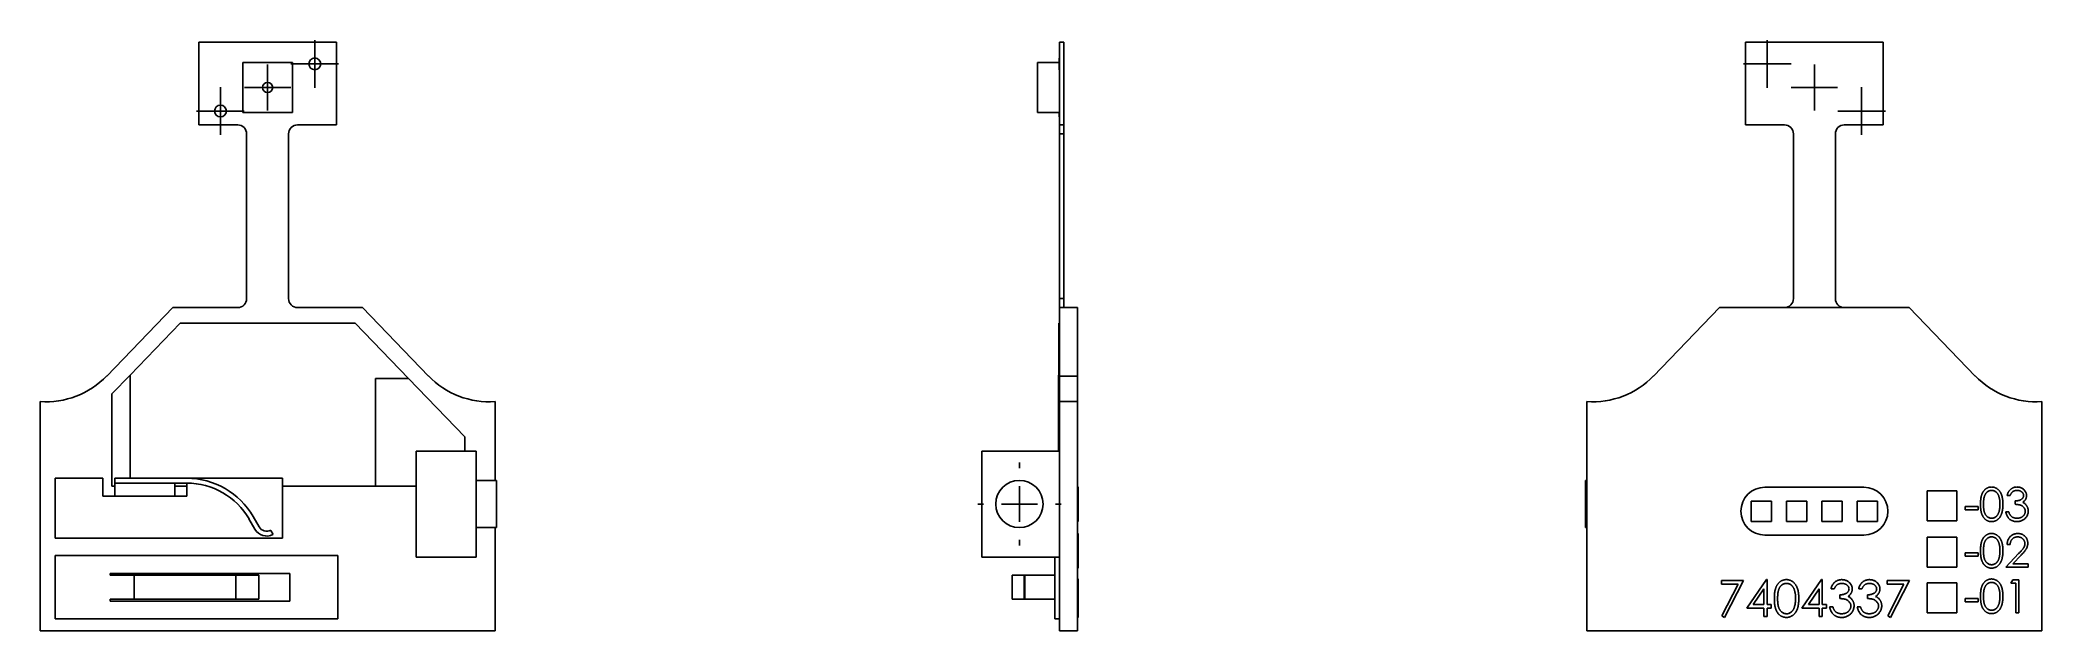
# Model space of a CAD drawing. Extents: x 3.95 to 7.29, y 4.36 to 5.35.
import ezdxf

# ---------------------------------------------------------------- set-up
doc = ezdxf.new("R2010")
doc.units = 0
doc.header["$MEASUREMENT"] = 0
doc.layers.get('0').update_dxf_attribs({"linetype": 'CONTINUOUS'})

# ---------------------------------------------------------------- blocks, each defined once
blk = doc.blocks.new('SW_CENTERMARKSYMBOL_0')
at = {"color": 0, "linetype": 'CONTINUOUS'}
for p, q in [((0, 0.03), (0, 0.0385)), ((-0.03, 0), (-0.0385, 0)), ((0, 0), (-0.03, 0)), ((0, 0), (0, 0.03)), ((0, 0), (0, -0.03)), ((0, 0), (0.03, 0)), ((0.03, 0), (0.0385, 0)), ((0, -0.03), (0, -0.0385))]:
    blk.add_line(p, q, dxfattribs=at)
blk = doc.blocks.new('SW_CENTERMARKSYMBOL_1')
at = {"color": 0, "linetype": 'CONTINUOUS'}
for p, q in [((0, 0.03), (0, 0.0398)), ((-0.03, 0), (-0.0398, 0)), ((0, 0), (-0.03, 0)), ((0, 0), (0, 0.03)), ((0, 0), (0, -0.03)), ((0, 0), (0.03, 0)), ((0.03, 0), (0.0398, 0)), ((0, -0.03), (0, -0.0398))]:
    blk.add_line(p, q, dxfattribs=at)
blk = doc.blocks.new('SW_CENTERMARKSYMBOL_2')
at = {"color": 0, "linetype": 'CONTINUOUS'}
for p, q in [((0, 0.03), (0, 0.0398)), ((-0.03, 0), (-0.0398, 0)), ((0, 0), (-0.03, 0)), ((0, 0), (0, 0.03)), ((0, 0), (0, -0.03)), ((0, 0), (0.03, 0)), ((0.03, 0), (0.0398, 0)), ((0, -0.03), (0, -0.0398))]:
    blk.add_line(p, q, dxfattribs=at)
blk = doc.blocks.new('SW_CENTERMARKSYMBOL_3')
at = {"color": 0, "linetype": 'CONTINUOUS'}
for p, q in [((0, 0.06), (0, 0.0695)), ((-0.06, 0), (-0.0695, 0)), ((0, 0), (-0.03, 0)), ((0, 0), (0, 0.03)), ((0, 0), (0, -0.03)), ((0, 0), (0.03, 0)), ((0.06, 0), (0.0695, 0)), ((0, -0.06), (0, -0.0695))]:
    blk.add_line(p, q, dxfattribs=at)
blk = doc.blocks.new('SW_CENTERMARKSYMBOL_4')
at = {"color": 0, "linetype": 'CONTINUOUS'}
for p, q in [((0, 0.03), (0, 0.0385)), ((-0.03, 0), (-0.0385, 0)), ((0, 0), (-0.03, 0)), ((0, 0), (0, 0.03)), ((0, 0), (0, -0.03)), ((0, 0), (0.03, 0)), ((0.03, 0), (0.0385, 0)), ((0, -0.03), (0, -0.0385))]:
    blk.add_line(p, q, dxfattribs=at)
blk = doc.blocks.new('SW_CENTERMARKSYMBOL_5')
at = {"color": 0, "linetype": 'CONTINUOUS'}
for p, q in [((0, 0.03), (0, 0.0398)), ((-0.03, 0), (-0.0398, 0)), ((0, 0), (-0.03, 0)), ((0, 0), (0, 0.03)), ((0, 0), (0, -0.03)), ((0, 0), (0.03, 0)), ((0.03, 0), (0.0398, 0)), ((0, -0.03), (0, -0.0398))]:
    blk.add_line(p, q, dxfattribs=at)
blk = doc.blocks.new('SW_CENTERMARKSYMBOL_6')
at = {"color": 0, "linetype": 'CONTINUOUS'}
for p, q in [((0, 0.03), (0, 0.0398)), ((-0.03, 0), (-0.0398, 0)), ((0, 0), (-0.03, 0)), ((0, 0), (0, 0.03)), ((0, 0), (0, -0.03)), ((0, 0), (0.03, 0)), ((0.03, 0), (0.0398, 0)), ((0, -0.03), (0, -0.0398))]:
    blk.add_line(p, q, dxfattribs=at)

msp = doc.modelspace()

# ---------------------------------------------------------------- linework, layer by layer
at = {"color": 7, "linetype": 'CONTINUOUS'}
for p, q in [((4.4435, 5.3443), (4.2135, 5.3443)), ((4.2135, 5.3443), (4.2135, 5.2063)), ((4.4435, 5.2063), (4.4435, 5.3443)), ((5.6508, 5.318), (5.6504, 5.318)), ((5.6504, 5.2983), (5.6504, 5.318)), ((5.6578, 5.3443), (5.6508, 5.3443)), ((5.6508, 5.2063), (5.6508, 5.3443)), ((5.6578, 5.2063), (5.6578, 5.3443)), ((6.7962, 5.2063), (6.7962, 5.3443)), ((6.7962, 5.3443), (7.0262, 5.3443)), ((7.0262, 5.3443), (7.0262, 5.2063)), ((4.37, 5.3103), (4.287, 5.3103)), ((4.287, 5.3103), (4.287, 5.2273)), ((4.37, 5.2273), (4.37, 5.3103)), ((5.6138, 5.2273), (5.6138, 5.3103)), ((5.6138, 5.3103), (5.6504, 5.3103)), ((5.6504, 5.2983), (5.6508, 5.2983)), ((4.287, 5.2273), (4.37, 5.2273)), ((5.6138, 5.2273), (5.6508, 5.2273)), ((5.6504, 5.2196), (5.6504, 5.2273)), ((5.6504, 5.2196), (5.6508, 5.2196)), ((4.2135, 5.2063), (4.2785, 5.2063)), ((4.2935, 5.1913), (4.2935, 4.9163)), ((4.3635, 4.9163), (4.3635, 5.1913)), ((4.3785, 5.2063), (4.4435, 5.2063)), ((5.6578, 5.2063), (5.6508, 5.2063)), ((5.6508, 5.1913), (5.6508, 5.2063)), ((5.6578, 5.1913), (5.6508, 5.1913)), ((5.6508, 4.9163), (5.6508, 5.1913)), ((5.6578, 5.2063), (5.6578, 5.1913)), ((5.6578, 4.9163), (5.6578, 5.1913)), ((6.8612, 5.2063), (6.7962, 5.2063)), ((6.8762, 4.9163), (6.8762, 5.1913)), ((6.9462, 5.1913), (6.9462, 4.9163)), ((7.0262, 5.2063), (6.9612, 5.2063)), ((5.6508, 4.9163), (5.6578, 4.9163)), ((5.6508, 4.9013), (5.6508, 4.9163)), ((5.6578, 4.9163), (5.6578, 4.9013)), ((4.1703, 4.9013), (4.0599, 4.787)), ((4.2785, 4.9013), (4.1703, 4.9013)), ((4.4867, 4.9013), (4.3785, 4.9013)), ((4.5971, 4.787), (4.4867, 4.9013)), ((5.6808, 4.9013), (5.6508, 4.9013)), ((5.6508, 4.787), (5.6508, 4.9013)), ((5.6808, 4.787), (5.6808, 4.9013)), ((6.6426, 4.787), (6.753, 4.9013)), ((6.753, 4.9013), (7.0694, 4.9013)), ((7.0694, 4.9013), (7.1798, 4.787)), ((4.1825, 4.8753), (4.0988, 4.7887)), ((4.4745, 4.8753), (4.1825, 4.8753)), ((4.5635, 4.7831), (4.4745, 4.8753)), ((5.6498, 4.7831), (5.6498, 4.8753)), ((5.6498, 4.8753), (5.6508, 4.8753)), ((4.0988, 4.7887), (4.0685, 4.7573)), ((4.0988, 4.6163), (4.0988, 4.7887)), ((4.5085, 4.7831), (4.5085, 4.6033)), ((4.5635, 4.7831), (4.5085, 4.7831)), ((4.658, 4.6853), (4.5635, 4.7831)), ((5.6493, 4.7831), (5.6493, 4.7887)), ((5.6493, 4.7887), (5.6498, 4.7887)), ((5.6493, 4.7831), (5.6498, 4.7831)), ((5.6493, 4.6853), (5.6493, 4.7831)), ((5.6808, 4.787), (5.6508, 4.787)), ((5.6508, 4.7443), (5.6508, 4.787)), ((5.6808, 4.7443), (5.6808, 4.787)), ((4.0685, 4.7573), (4.0685, 4.6033)), ((3.9485, 4.7443), (3.9485, 4.3613)), ((4.7085, 4.6128), (4.7085, 4.7443)), ((5.6808, 4.7443), (5.6508, 4.7443)), ((5.6508, 4.3613), (5.6508, 4.7443)), ((5.6808, 4.3613), (5.6808, 4.7443)), ((6.5312, 4.3613), (6.5312, 4.7443)), ((7.2912, 4.7443), (7.2912, 4.3613)), ((4.658, 4.6618), (4.658, 4.6853)), ((5.6493, 4.6853), (5.6508, 4.6853)), ((5.6493, 4.6618), (5.6493, 4.6853)), ((4.6765, 4.6618), (4.5765, 4.6618)), ((4.5765, 4.6618), (4.5765, 4.4848)), ((4.6765, 4.4848), (4.6765, 4.6618)), ((5.5208, 4.4848), (5.5208, 4.6618)), ((5.5208, 4.6618), (5.6508, 4.6618)), ((4.0535, 4.6163), (3.9735, 4.6163)), ((3.9735, 4.6163), (3.9735, 4.5163)), ((4.0535, 4.5863), (4.0535, 4.6163)), ((4.0535, 4.6163), (4.0535, 4.6163)), ((4.0535, 4.5863), (4.0535, 4.6163)), ((4.1935, 4.6163), (4.0735, 4.6163)), ((4.0735, 4.6163), (4.0735, 4.6083)), ((4.3534, 4.6163), (4.1935, 4.6163)), ((4.3534, 4.5163), (4.3534, 4.6163)), ((4.3535, 4.6163), (4.3534, 4.6163)), ((4.3535, 4.5163), (4.3535, 4.6163)), ((4.0735, 4.5863), (4.0535, 4.5863)), ((4.0685, 4.6033), (4.0735, 4.6033)), ((4.1935, 4.6083), (4.0735, 4.6083)), ((4.0735, 4.6083), (4.0735, 4.5863)), ((4.1735, 4.5863), (4.0735, 4.5863)), ((4.1735, 4.6083), (4.1735, 4.5863)), ((4.1735, 4.6033), (4.1935, 4.6033)), ((4.1935, 4.5863), (4.1735, 4.5863)), ((4.1935, 4.6083), (4.1935, 4.5863)), ((4.3535, 4.6033), (4.5085, 4.6033)), ((4.5085, 4.6033), (4.5765, 4.6033)), ((4.7105, 4.6128), (4.6765, 4.6128)), ((4.7105, 4.6128), (4.7105, 4.5338)), ((5.6818, 4.6017), (5.6808, 4.6017)), ((5.6818, 4.5953), (5.6808, 4.5953)), ((5.6818, 4.5953), (5.6818, 4.5453)), ((6.5312, 4.6128), (6.5292, 4.6128)), ((6.5292, 4.5338), (6.5292, 4.6128)), ((6.9939, 4.6013), (6.8285, 4.6013)), ((7.1493, 4.5953), (7.0993, 4.5953)), ((7.0993, 4.5953), (7.0993, 4.5453)), ((7.1493, 4.5453), (7.1493, 4.5953)), ((7.238, 4.5876), (7.233, 4.5876)), ((4.2974, 4.5483), (4.3073, 4.5313)), ((4.3142, 4.5353), (4.3043, 4.5523)), ((6.8057, 4.5783), (6.8057, 4.5443)), ((6.8397, 4.5783), (6.8057, 4.5783)), ((6.8397, 4.5443), (6.8397, 4.5783)), ((6.8647, 4.5783), (6.8647, 4.5443)), ((6.8987, 4.5783), (6.8647, 4.5783)), ((6.8987, 4.5443), (6.8987, 4.5783)), ((6.9237, 4.5783), (6.9237, 4.5443)), ((6.9577, 4.5783), (6.9237, 4.5783)), ((6.9577, 4.5443), (6.9577, 4.5783)), ((6.9827, 4.5783), (6.9827, 4.5443)), ((7.0167, 4.5783), (6.9827, 4.5783)), ((7.0167, 4.5443), (7.0167, 4.5783)), ((7.1632, 4.5693), (7.1844, 4.5693)), ((7.1632, 4.5636), (7.1632, 4.5693)), ((7.1844, 4.5636), (7.1632, 4.5636)), ((7.1844, 4.5693), (7.1844, 4.5636)), ((7.2309, 4.5601), (7.2359, 4.5601)), ((7.2464, 4.5728), (7.2464, 4.5784)), ((3.9735, 4.5163), (4.3534, 4.5163)), ((3.9735, 4.5163), (4.3535, 4.5163)), ((3.9735, 4.5163), (3.9735, 4.5163)), ((4.3375, 4.5222), (4.3339, 4.5293)), ((4.6765, 4.5338), (4.7105, 4.5338)), ((4.7085, 4.3613), (4.7085, 4.5338)), ((5.6818, 4.5453), (5.6808, 4.5453)), ((5.6818, 4.5439), (5.6808, 4.5439)), ((5.6818, 4.5241), (5.6808, 4.5241)), ((5.6818, 4.5177), (5.6808, 4.5177)), ((5.6818, 4.5177), (5.6818, 4.4677)), ((6.5292, 4.5338), (6.5312, 4.5338)), ((6.8057, 4.5443), (6.8397, 4.5443)), ((6.8285, 4.5213), (6.9939, 4.5213)), ((6.8647, 4.5443), (6.8987, 4.5443)), ((6.9237, 4.5443), (6.9577, 4.5443)), ((6.9827, 4.5443), (7.0167, 4.5443)), ((7.0993, 4.5453), (7.1493, 4.5453)), ((7.1493, 4.5177), (7.0993, 4.5177)), ((7.0993, 4.5177), (7.0993, 4.4677)), ((7.1493, 4.4677), (7.1493, 4.5177)), ((4.4455, 4.4873), (3.9735, 4.4873)), ((3.9735, 4.4873), (3.9735, 4.3813)), ((4.4455, 4.3813), (4.4455, 4.4873)), ((4.5765, 4.4848), (4.6765, 4.4848)), ((5.5208, 4.4848), (5.6508, 4.4848)), ((5.6428, 4.3813), (5.6428, 4.4848)), ((7.1632, 4.4916), (7.1844, 4.4916)), ((7.1632, 4.486), (7.1632, 4.4916)), ((7.1844, 4.486), (7.1632, 4.486)), ((7.1844, 4.4916), (7.1844, 4.486)), ((7.2309, 4.4677), (7.2522, 4.4904)), ((7.238, 4.5057), (7.233, 4.5057)), ((7.2565, 4.488), (7.2427, 4.4733)), ((4.3655, 4.4573), (4.0655, 4.4573)), ((4.0655, 4.4573), (4.0655, 4.4543)), ((4.1055, 4.4543), (4.0655, 4.4543)), ((4.1055, 4.4143), (4.1055, 4.4543)), ((4.2757, 4.4543), (4.1055, 4.4543)), ((4.2757, 4.4143), (4.2757, 4.4543)), ((4.3139, 4.4543), (4.2757, 4.4543)), ((4.3139, 4.4143), (4.3139, 4.4543)), ((4.3655, 4.4113), (4.3655, 4.4573)), ((5.5718, 4.4543), (5.5718, 4.4143)), ((5.592, 4.4543), (5.5718, 4.4543)), ((5.592, 4.4143), (5.592, 4.4543)), ((5.593, 4.4543), (5.592, 4.4543)), ((5.593, 4.4143), (5.593, 4.4543)), ((5.6428, 4.4543), (5.593, 4.4543)), ((5.6818, 4.4677), (5.6808, 4.4677)), ((5.6818, 4.4663), (5.6808, 4.4663)), ((5.6818, 4.4481), (5.6808, 4.4481)), ((5.6818, 4.447), (5.6808, 4.447)), ((5.6818, 4.4454), (5.6818, 4.447)), ((6.7982, 4.3993), (6.831, 4.447)), ((6.831, 4.447), (6.8321, 4.447)), ((6.8321, 4.447), (6.8321, 4.4054)), ((6.8905, 4.3993), (6.9233, 4.447)), ((6.9233, 4.447), (6.9244, 4.447)), ((6.9244, 4.447), (6.9244, 4.4054)), ((7.0993, 4.4677), (7.1493, 4.4677)), ((7.2683, 4.4677), (7.2309, 4.4677)), ((7.2394, 4.4411), (7.2426, 4.4467)), ((7.2426, 4.4467), (7.2528, 4.4467)), ((7.2427, 4.4733), (7.2683, 4.4733)), ((7.2528, 4.4467), (7.2528, 4.3917)), ((7.2683, 4.4733), (7.2683, 4.4677)), ((4.0655, 4.4143), (4.0655, 4.4113)), ((4.1055, 4.4143), (4.0655, 4.4143)), ((4.2757, 4.4143), (4.1055, 4.4143)), ((4.3139, 4.4143), (4.2757, 4.4143)), ((5.592, 4.4143), (5.5718, 4.4143)), ((5.593, 4.4143), (5.592, 4.4143)), ((5.6428, 4.4143), (5.593, 4.4143)), ((5.6818, 4.4454), (5.6808, 4.4454)), ((5.6818, 4.4393), (5.6808, 4.4393)), ((5.6818, 4.4393), (5.6818, 4.4454)), ((5.6818, 4.3865), (5.6818, 4.4393)), ((6.7559, 4.4393), (6.7559, 4.4454)), ((6.7559, 4.4454), (6.7928, 4.4454)), ((6.7837, 4.4393), (6.7559, 4.4393)), ((6.7567, 4.3865), (6.7837, 4.4393)), ((6.7928, 4.4454), (6.7613, 4.3839)), ((6.8267, 4.4315), (6.8088, 4.4054)), ((6.8267, 4.4054), (6.8267, 4.4315)), ((6.919, 4.4315), (6.9011, 4.4054)), ((6.919, 4.4054), (6.919, 4.4315)), ((6.9444, 4.4316), (6.939, 4.4316)), ((6.9536, 4.4154), (6.9536, 4.4216)), ((6.9905, 4.4316), (6.9852, 4.4316)), ((6.9998, 4.4154), (6.9998, 4.4216)), ((7.0328, 4.4454), (7.0698, 4.4454)), ((7.0328, 4.4393), (7.0328, 4.4454)), ((7.0607, 4.4393), (7.0328, 4.4393)), ((7.0336, 4.3865), (7.0607, 4.4393)), ((7.0698, 4.4454), (7.0382, 4.3839)), ((7.1493, 4.4417), (7.0993, 4.4417)), ((7.0993, 4.4417), (7.0993, 4.3917)), ((7.1493, 4.3917), (7.1493, 4.4417)), ((7.1632, 4.4157), (7.1844, 4.4157)), ((7.1632, 4.41), (7.1632, 4.4157)), ((7.1844, 4.4157), (7.1844, 4.41)), ((7.2478, 4.4411), (7.2394, 4.4411)), ((7.2478, 4.3917), (7.2478, 4.4411)), ((3.9735, 4.3813), (4.4455, 4.3813)), ((4.0655, 4.4113), (4.3655, 4.4113)), ((5.6428, 4.3813), (5.6508, 4.3813)), ((5.6818, 4.3865), (5.6808, 4.3865)), ((5.6818, 4.3839), (5.6808, 4.3839)), ((5.6818, 4.3839), (5.6818, 4.3865)), ((6.7613, 4.3839), (6.7567, 4.3865)), ((6.8267, 4.3993), (6.7982, 4.3993)), ((6.8088, 4.4054), (6.8267, 4.4054)), ((6.8267, 4.3854), (6.8267, 4.3993)), ((6.8321, 4.3854), (6.8267, 4.3854)), ((6.8321, 4.4054), (6.839, 4.4054)), ((6.8321, 4.3993), (6.8321, 4.3854)), ((6.839, 4.3993), (6.8321, 4.3993)), ((6.839, 4.4054), (6.839, 4.3993)), ((6.919, 4.3993), (6.8905, 4.3993)), ((6.9011, 4.4054), (6.919, 4.4054)), ((6.919, 4.3854), (6.919, 4.3993)), ((6.9244, 4.3854), (6.919, 4.3854)), ((6.9244, 4.4054), (6.9313, 4.4054)), ((6.9313, 4.3993), (6.9244, 4.3993)), ((6.9244, 4.3993), (6.9244, 4.3854)), ((6.9313, 4.4054), (6.9313, 4.3993)), ((6.9367, 4.4016), (6.9421, 4.4016)), ((6.9828, 4.4016), (6.9882, 4.4016)), ((7.0382, 4.3839), (7.0336, 4.3865)), ((7.0993, 4.3917), (7.1493, 4.3917)), ((7.1844, 4.41), (7.1632, 4.41)), ((7.2528, 4.3917), (7.2478, 4.3917)), ((3.9485, 4.3613), (4.7085, 4.3613)), ((5.6808, 4.3613), (5.6508, 4.3613)), ((7.2912, 4.3613), (6.5312, 4.3613))]:
    msp.add_line(p, q, dxfattribs=at)
for centre, radius in [((4.4073, 5.3082), 0.00984), ((4.3285, 5.2688), 0.00845), ((4.2498, 5.2294), 0.00984), ((5.5838, 4.5733), 0.0395)]:
    msp.add_circle(centre, radius, dxfattribs=at)
for centre, radius, start, end in [((4.2785, 5.1913), 0.015, 0, 90), ((4.3785, 5.1913), 0.015, 90, 180), ((6.8612, 5.1913), 0.015, 0, 90), ((6.9612, 5.1913), 0.015, 90, 180), ((4.2785, 4.9163), 0.015, 270, 0), ((4.3785, 4.9163), 0.015, 180, 270), ((6.8612, 4.9163), 0.015, 270, 0), ((6.9612, 4.9163), 0.015, 180, 270), ((3.9585, 4.885), 0.141, 265.9331, 316), ((4.6985, 4.885), 0.141, 224, 274.0669), ((6.5412, 4.885), 0.141, 265.9331, 316), ((7.2812, 4.885), 0.141, 224, 274.0669), ((4.1935, 4.4883), 0.128, 30, 90), ((4.1935, 4.4883), 0.12, 30, 90), ((6.8285, 4.5613), 0.04, 90, 270), ((6.9939, 4.5613), 0.04, 270, 90), ((4.3272, 4.5428), 0.023, 210, 296.554), ((4.3272, 4.5428), 0.015, 210, 296.554)]:
    msp.add_arc(centre, radius, start, end, dxfattribs=at)
for points, knots in [([(5.6818, 4.5954), (5.6818, 4.5959), (5.6818, 4.5973), (5.6818, 4.599), (5.6818, 4.6006), (5.6818, 4.6016), (5.6818, 4.6017), (5.6818, 4.6017)], [0, 0, 0, 0, 0.12893, 0.346694, 0.56444, 0.782217, 1, 1, 1, 1]), ([(7.1886, 4.5728), (7.1886, 4.5737), (7.1886, 4.5754), (7.1887, 4.5779), (7.1889, 4.5802), (7.1892, 4.5824), (7.1895, 4.5844), (7.1899, 4.5863), (7.1904, 4.588), (7.1909, 4.5896), (7.1915, 4.5911), (7.1922, 4.5924), (7.1929, 4.5937), (7.1937, 4.5949), (7.1946, 4.596), (7.1955, 4.5969), (7.1965, 4.5979), (7.1975, 4.5987), (7.1986, 4.5994), (7.1997, 4.6), (7.2008, 4.6005), (7.202, 4.601), (7.2032, 4.6013), (7.2044, 4.6015), (7.2057, 4.6017), (7.2066, 4.6017), (7.207, 4.6017)], [0, 0, 0, 0, 0.068594, 0.133245, 0.19431, 0.251276, 0.30451, 0.354231, 0.400476, 0.443406, 0.48401, 0.523247, 0.561036, 0.597894, 0.633512, 0.6685, 0.702875, 0.737065, 0.770672, 0.803567, 0.836183, 0.868462, 0.900848, 0.933467, 0.966258, 1, 1, 1, 1]), ([(7.2072, 4.5961), (7.2066, 4.596), (7.2053, 4.596), (7.2035, 4.5955), (7.2018, 4.5948), (7.2004, 4.5939), (7.1994, 4.5931), (7.1987, 4.5923), (7.198, 4.5916), (7.1973, 4.5907), (7.1967, 4.5898), (7.1962, 4.5888), (7.1957, 4.5877), (7.1952, 4.5866), (7.1948, 4.5854), (7.1945, 4.584), (7.1942, 4.5825), (7.194, 4.5808), (7.1938, 4.579), (7.1936, 4.5771), (7.1935, 4.575), (7.1935, 4.5735), (7.1935, 4.5728)], [0, 0, 0, 0, 0.060389, 0.120888, 0.182614, 0.247365, 0.281082, 0.314872, 0.349216, 0.384592, 0.421009, 0.45806, 0.496725, 0.537154, 0.580057, 0.627112, 0.678324, 0.733973, 0.793739, 0.857708, 0.926695, 1, 1, 1, 1]), ([(7.207, 4.6017), (7.2074, 4.6017), (7.2083, 4.6017), (7.2096, 4.6015), (7.2108, 4.6013), (7.2121, 4.601), (7.2133, 4.6005), (7.2144, 4.6), (7.2156, 4.5994), (7.2166, 4.5986), (7.2177, 4.5978), (7.2187, 4.5969), (7.2196, 4.5959), (7.2205, 4.5948), (7.2214, 4.5936), (7.2221, 4.5923), (7.2228, 4.5909), (7.2235, 4.5894), (7.2241, 4.5877), (7.2246, 4.586), (7.225, 4.5841), (7.2254, 4.5821), (7.2256, 4.58), (7.2258, 4.5777), (7.2259, 4.5753), (7.226, 4.5736), (7.226, 4.5728)], [0, 0, 0, 0, 0.033788, 0.067226, 0.099841, 0.132545, 0.16513, 0.198011, 0.23128, 0.265044, 0.299216, 0.334359, 0.369695, 0.406258, 0.443804, 0.482982, 0.523085, 0.565267, 0.609343, 0.656393, 0.705887, 0.758326, 0.813833, 0.872795, 0.934723, 1, 1, 1, 1]), ([(7.221, 4.5728), (7.221, 4.5735), (7.221, 4.5748), (7.2209, 4.5767), (7.2208, 4.5785), (7.2206, 4.5802), (7.2203, 4.5818), (7.22, 4.5833), (7.2196, 4.5847), (7.2192, 4.5861), (7.2187, 4.5873), (7.2182, 4.5885), (7.2176, 4.5896), (7.217, 4.5906), (7.2164, 4.5915), (7.2156, 4.5923), (7.2149, 4.5931), (7.2138, 4.5939), (7.2125, 4.5948), (7.2107, 4.5955), (7.209, 4.596), (7.2078, 4.596), (7.2072, 4.5961)], [0, 0, 0, 0, 0.065676, 0.128493, 0.188147, 0.245074, 0.299412, 0.350857, 0.399879, 0.446605, 0.491185, 0.533304, 0.573777, 0.612448, 0.649516, 0.685448, 0.720274, 0.754004, 0.819087, 0.880502, 0.940316, 1, 1, 1, 1]), ([(7.233, 4.5876), (7.2332, 4.5882), (7.2334, 4.5893), (7.234, 4.5908), (7.2346, 4.5923), (7.2353, 4.5936), (7.2361, 4.5949), (7.2369, 4.596), (7.2379, 4.5971), (7.239, 4.5981), (7.2401, 4.5989), (7.2413, 4.5997), (7.2425, 4.6003), (7.2438, 4.6008), (7.2451, 4.6012), (7.2465, 4.6015), (7.2479, 4.6017), (7.2489, 4.6017), (7.2494, 4.6017)], [0, 0, 0, 0, 0.072625, 0.141977, 0.208985, 0.273957, 0.336889, 0.398745, 0.460116, 0.520825, 0.580994, 0.640152, 0.698622, 0.757271, 0.816427, 0.876254, 0.937165, 1, 1, 1, 1]), ([(7.2495, 4.5961), (7.2488, 4.5961), (7.2476, 4.596), (7.2459, 4.5956), (7.2442, 4.595), (7.243, 4.5943), (7.242, 4.5936), (7.2414, 4.593), (7.2407, 4.5923), (7.2401, 4.5915), (7.2395, 4.5907), (7.239, 4.5897), (7.2385, 4.5887), (7.2381, 4.588), (7.238, 4.5876)], [0, 0, 0, 0, 0.122728, 0.239717, 0.351862, 0.463202, 0.520261, 0.579432, 0.640596, 0.705298, 0.773236, 0.844649, 0.920046, 1, 1, 1, 1]), ([(7.2464, 4.5784), (7.2471, 4.5785), (7.2484, 4.5785), (7.2504, 4.5787), (7.2523, 4.5791), (7.254, 4.5797), (7.2556, 4.5804), (7.257, 4.5812), (7.2581, 4.5821), (7.259, 4.583), (7.2597, 4.5841), (7.2602, 4.5851), (7.2605, 4.5863), (7.2605, 4.5871), (7.2605, 4.5875)], [0, 0, 0, 0, 0.1101514, 0.215684, 0.3180374, 0.4181368, 0.5116558, 0.5966724, 0.6738007, 0.7445266, 0.8107014, 0.8740752, 0.9367044, 1, 1, 1, 1]), ([(7.2494, 4.6017), (7.2501, 4.6017), (7.2515, 4.6017), (7.2536, 4.6013), (7.2556, 4.6006), (7.2576, 4.5998), (7.2593, 4.5987), (7.2609, 4.5975), (7.2623, 4.596), (7.2634, 4.5945), (7.2643, 4.5928), (7.265, 4.591), (7.2654, 4.5892), (7.2654, 4.588), (7.2655, 4.5874)], [0, 0, 0, 0, 0.090254, 0.17854, 0.266093, 0.354631, 0.441886, 0.525747, 0.608114, 0.690197, 0.770821, 0.848326, 0.924012, 1, 1, 1, 1]), ([(7.2605, 4.5875), (7.2605, 4.5877), (7.2605, 4.5883), (7.2603, 4.5891), (7.2601, 4.59), (7.2598, 4.5907), (7.2593, 4.5915), (7.2588, 4.5922), (7.2581, 4.5929), (7.2574, 4.5935), (7.2566, 4.5941), (7.2557, 4.5947), (7.2548, 4.5951), (7.2538, 4.5955), (7.2528, 4.5957), (7.2517, 4.5959), (7.2506, 4.5961), (7.2499, 4.5961), (7.2495, 4.5961)], [0, 0, 0, 0, 0.055265, 0.109948, 0.163898, 0.21807, 0.273285, 0.330884, 0.390478, 0.454119, 0.518941, 0.583379, 0.648575, 0.715078, 0.782538, 0.852347, 0.924941, 1, 1, 1, 1]), ([(7.2655, 4.5874), (7.2654, 4.5868), (7.2654, 4.5857), (7.2651, 4.584), (7.2646, 4.5825), (7.2639, 4.581), (7.263, 4.5796), (7.2619, 4.5783), (7.2605, 4.5772), (7.2596, 4.5765), (7.259, 4.5761)], [0, 0, 0, 0, 0.128068, 0.250608, 0.37063, 0.490072, 0.610375, 0.734313, 0.863217, 1, 1, 1, 1]), ([(7.207, 4.5439), (7.2066, 4.5439), (7.2057, 4.5439), (7.2044, 4.5441), (7.2032, 4.5443), (7.202, 4.5446), (7.2008, 4.5451), (7.1997, 4.5456), (7.1986, 4.5462), (7.1975, 4.5469), (7.1965, 4.5477), (7.1955, 4.5486), (7.1946, 4.5496), (7.1938, 4.5507), (7.193, 4.5519), (7.1922, 4.5532), (7.1916, 4.5545), (7.1909, 4.556), (7.1904, 4.5576), (7.1899, 4.5593), (7.1895, 4.5612), (7.1892, 4.5632), (7.1889, 4.5654), (7.1887, 4.5677), (7.1886, 4.5702), (7.1886, 4.5719), (7.1886, 4.5728)], [0, 0, 0, 0, 0.033791, 0.066629, 0.099295, 0.131651, 0.163609, 0.196131, 0.228933, 0.262192, 0.296029, 0.330259, 0.365105, 0.400999, 0.43791, 0.476001, 0.515551, 0.556588, 0.599944, 0.646608, 0.696401, 0.749757, 0.806838, 0.867422, 0.93188, 1, 1, 1, 1]), ([(7.1935, 4.5728), (7.1935, 4.5721), (7.1935, 4.5706), (7.1936, 4.5686), (7.1938, 4.5666), (7.1939, 4.5649), (7.1942, 4.5632), (7.1945, 4.5617), (7.1948, 4.5603), (7.1952, 4.5591), (7.1957, 4.5579), (7.1962, 4.5569), (7.1967, 4.5559), (7.1973, 4.5549), (7.1979, 4.5541), (7.1987, 4.5533), (7.1994, 4.5526), (7.2004, 4.5517), (7.2018, 4.5509), (7.2036, 4.5501), (7.2053, 4.5496), (7.2066, 4.5496), (7.2072, 4.5495)], [0, 0, 0, 0, 0.07296, 0.1416, 0.205587, 0.265332, 0.320634, 0.371501, 0.41848, 0.461394, 0.501833, 0.540509, 0.577889, 0.614316, 0.649702, 0.68457, 0.718634, 0.75236, 0.817631, 0.879708, 0.939958, 1, 1, 1, 1]), ([(7.226, 4.5728), (7.226, 4.5719), (7.2259, 4.5703), (7.2258, 4.5679), (7.2256, 4.5656), (7.2254, 4.5635), (7.225, 4.5615), (7.2246, 4.5596), (7.2241, 4.5579), (7.2235, 4.5563), (7.2229, 4.5548), (7.2222, 4.5534), (7.2214, 4.5521), (7.2206, 4.5509), (7.2197, 4.5498), (7.2188, 4.5488), (7.2178, 4.5478), (7.2167, 4.547), (7.2156, 4.5463), (7.2145, 4.5457), (7.2133, 4.5451), (7.2121, 4.5447), (7.2109, 4.5443), (7.2096, 4.5441), (7.2083, 4.5439), (7.2074, 4.5439), (7.207, 4.5439)], [0, 0, 0, 0, 0.06506, 0.12705, 0.185506, 0.240752, 0.292964, 0.342446, 0.388918, 0.432675, 0.474526, 0.51467, 0.553643, 0.591461, 0.627839, 0.663419, 0.698598, 0.733203, 0.767395, 0.800835, 0.834007, 0.866988, 0.899725, 0.932706, 0.966178, 1, 1, 1, 1]), ([(7.2072, 4.5495), (7.2078, 4.5496), (7.209, 4.5496), (7.2108, 4.5501), (7.2125, 4.5508), (7.2138, 4.5517), (7.2149, 4.5525), (7.2156, 4.5532), (7.2163, 4.554), (7.2169, 4.5548), (7.2175, 4.5558), (7.2181, 4.5568), (7.2185, 4.5578), (7.2188, 4.5586), (7.219, 4.559)], [0, 0, 0, 0, 0.112802, 0.225203, 0.339663, 0.459731, 0.521784, 0.583969, 0.64821, 0.71391, 0.781027, 0.851466, 0.924059, 1, 1, 1, 1]), ([(7.219, 4.559), (7.2191, 4.5595), (7.2195, 4.5605), (7.2199, 4.562), (7.2202, 4.5636), (7.2205, 4.5653), (7.2208, 4.5671), (7.2209, 4.5689), (7.221, 4.5708), (7.221, 4.5721), (7.221, 4.5728)], [0, 0, 0, 0, 0.110588, 0.224542, 0.342503, 0.464324, 0.590756, 0.722227, 0.858843, 1, 1, 1, 1]), ([(7.2493, 4.5439), (7.2487, 4.5439), (7.2475, 4.5439), (7.2458, 4.5441), (7.2442, 4.5445), (7.2426, 4.5449), (7.2412, 4.5455), (7.2398, 4.5462), (7.2384, 4.547), (7.2372, 4.548), (7.236, 4.5491), (7.235, 4.5503), (7.234, 4.5517), (7.2332, 4.5531), (7.2325, 4.5547), (7.2318, 4.5564), (7.2313, 4.5582), (7.231, 4.5595), (7.2309, 4.5601)], [0, 0, 0, 0, 0.065538, 0.128956, 0.190367, 0.249965, 0.308569, 0.366415, 0.424556, 0.483181, 0.542251, 0.601744, 0.662508, 0.7245, 0.789139, 0.856354, 0.926299, 1, 1, 1, 1]), ([(7.2359, 4.5601), (7.236, 4.5597), (7.2362, 4.5589), (7.2367, 4.5577), (7.2371, 4.5566), (7.2377, 4.5556), (7.2382, 4.5547), (7.2388, 4.5539), (7.2395, 4.5531), (7.2399, 4.5527), (7.2402, 4.5525)], [0, 0, 0, 0, 0.14977, 0.291316, 0.425966, 0.55216, 0.671527, 0.786122, 0.895325, 1, 1, 1, 1]), ([(7.2402, 4.5525), (7.2405, 4.5523), (7.2411, 4.5518), (7.2421, 4.5512), (7.2431, 4.5507), (7.2443, 4.5503), (7.2454, 4.5499), (7.2467, 4.5497), (7.248, 4.5496), (7.2489, 4.5495), (7.2493, 4.5495)], [0, 0, 0, 0, 0.11826, 0.236156, 0.35563, 0.476249, 0.600164, 0.728633, 0.861326, 1, 1, 1, 1]), ([(7.2634, 4.5612), (7.2633, 4.5617), (7.2633, 4.5627), (7.2629, 4.5642), (7.2623, 4.5657), (7.2615, 4.567), (7.2604, 4.5683), (7.2592, 4.5694), (7.2579, 4.5704), (7.2566, 4.571), (7.2555, 4.5714), (7.2545, 4.5718), (7.2534, 4.572), (7.2522, 4.5722), (7.2509, 4.5724), (7.2495, 4.5726), (7.248, 4.5727), (7.247, 4.5728), (7.2464, 4.5728)], [0, 0, 0, 0, 0.066903, 0.133472, 0.201015, 0.271618, 0.342884, 0.413833, 0.485572, 0.559817, 0.599915, 0.643623, 0.691922, 0.744713, 0.801511, 0.862871, 0.929335, 1, 1, 1, 1]), ([(7.2683, 4.5616), (7.2683, 4.5609), (7.2682, 4.5593), (7.2677, 4.5571), (7.2669, 4.5549), (7.2658, 4.5527), (7.2645, 4.5507), (7.2629, 4.549), (7.261, 4.5474), (7.259, 4.5462), (7.2567, 4.5451), (7.2544, 4.5444), (7.2518, 4.544), (7.2501, 4.5439), (7.2493, 4.5439)], [0, 0, 0, 0, 0.079635, 0.158895, 0.23958, 0.322382, 0.405793, 0.487884, 0.569711, 0.653048, 0.737434, 0.822573, 0.909763, 1, 1, 1, 1]), ([(7.2493, 4.5495), (7.2499, 4.5495), (7.2509, 4.5496), (7.2523, 4.5497), (7.2537, 4.55), (7.255, 4.5504), (7.2563, 4.5509), (7.2574, 4.5515), (7.2585, 4.5522), (7.2595, 4.553), (7.2604, 4.5539), (7.2612, 4.5548), (7.2619, 4.5558), (7.2624, 4.5568), (7.2628, 4.5578), (7.2631, 4.5589), (7.2633, 4.56), (7.2633, 4.5608), (7.2634, 4.5612)], [0, 0, 0, 0, 0.076062, 0.148732, 0.218375, 0.285723, 0.351058, 0.414935, 0.478486, 0.542169, 0.60475, 0.664119, 0.7215, 0.777616, 0.832666, 0.887858, 0.943468, 1, 1, 1, 1]), ([(7.259, 4.5761), (7.2596, 4.5758), (7.2608, 4.5753), (7.2624, 4.5742), (7.2638, 4.5729), (7.2646, 4.5719), (7.265, 4.5714)], [0, 0, 0, 0, 0.253916, 0.503896, 0.750255, 1, 1, 1, 1]), ([(7.265, 4.5714), (7.2653, 4.5711), (7.2658, 4.5703), (7.2664, 4.5692), (7.267, 4.568), (7.2675, 4.5668), (7.2678, 4.5656), (7.2681, 4.5643), (7.2683, 4.563), (7.2683, 4.5621), (7.2683, 4.5616)], [0, 0, 0, 0, 0.128146, 0.254193, 0.378141, 0.501381, 0.623957, 0.747076, 0.872865, 1, 1, 1, 1]), ([(5.6818, 4.5439), (5.6818, 4.544), (5.6818, 4.5441), (5.6818, 4.5446), (5.6818, 4.5452), (5.6818, 4.5452)], [0, 0, 0, 0, 0.48799, 0.975962, 1, 1, 1, 1]), ([(5.6818, 4.5178), (5.6818, 4.5183), (5.6818, 4.5196), (5.6818, 4.5214), (5.6818, 4.5229), (5.6818, 4.5239), (5.6818, 4.524), (5.6818, 4.5241)], [0, 0, 0, 0, 0.12893, 0.346694, 0.56444, 0.782217, 1, 1, 1, 1]), ([(7.1886, 4.4951), (7.1886, 4.496), (7.1886, 4.4977), (7.1887, 4.5002), (7.1889, 4.5026), (7.1892, 4.5048), (7.1895, 4.5068), (7.1899, 4.5087), (7.1904, 4.5104), (7.1909, 4.512), (7.1915, 4.5134), (7.1922, 4.5148), (7.1929, 4.516), (7.1937, 4.5172), (7.1946, 4.5183), (7.1955, 4.5193), (7.1965, 4.5202), (7.1975, 4.521), (7.1986, 4.5217), (7.1997, 4.5224), (7.2008, 4.5229), (7.202, 4.5233), (7.2032, 4.5237), (7.2044, 4.5239), (7.2057, 4.5241), (7.2066, 4.5241), (7.207, 4.5241)], [0, 0, 0, 0, 0.068594, 0.133245, 0.19431, 0.251276, 0.30451, 0.354231, 0.400476, 0.443406, 0.48401, 0.523247, 0.561036, 0.597894, 0.633512, 0.6685, 0.702875, 0.737065, 0.770672, 0.803567, 0.836183, 0.868462, 0.900848, 0.933467, 0.966258, 1, 1, 1, 1]), ([(7.2072, 4.5184), (7.2066, 4.5184), (7.2053, 4.5183), (7.2035, 4.5179), (7.2018, 4.5171), (7.2004, 4.5163), (7.1994, 4.5154), (7.1987, 4.5147), (7.198, 4.5139), (7.1973, 4.5131), (7.1967, 4.5122), (7.1962, 4.5112), (7.1957, 4.5101), (7.1952, 4.509), (7.1948, 4.5077), (7.1945, 4.5063), (7.1942, 4.5048), (7.194, 4.5031), (7.1938, 4.5013), (7.1936, 4.4994), (7.1935, 4.4973), (7.1935, 4.4959), (7.1935, 4.4952)], [0, 0, 0, 0, 0.060389, 0.120888, 0.182614, 0.247365, 0.281082, 0.314872, 0.349216, 0.384592, 0.421009, 0.45806, 0.496725, 0.537154, 0.580057, 0.627112, 0.678324, 0.733973, 0.793739, 0.857708, 0.926695, 1, 1, 1, 1]), ([(7.207, 4.5241), (7.2074, 4.5241), (7.2083, 4.5241), (7.2096, 4.5239), (7.2108, 4.5237), (7.2121, 4.5233), (7.2133, 4.5229), (7.2144, 4.5223), (7.2156, 4.5217), (7.2166, 4.521), (7.2177, 4.5202), (7.2187, 4.5193), (7.2196, 4.5182), (7.2205, 4.5171), (7.2214, 4.5159), (7.2221, 4.5146), (7.2228, 4.5132), (7.2235, 4.5117), (7.2241, 4.5101), (7.2246, 4.5084), (7.225, 4.5065), (7.2254, 4.5045), (7.2256, 4.5023), (7.2258, 4.5), (7.2259, 4.4976), (7.226, 4.496), (7.226, 4.4951)], [0, 0, 0, 0, 0.033788, 0.067226, 0.099841, 0.132545, 0.16513, 0.198011, 0.23128, 0.265044, 0.299216, 0.334359, 0.369695, 0.406258, 0.443804, 0.482982, 0.523085, 0.565267, 0.609343, 0.656393, 0.705887, 0.758326, 0.813833, 0.872795, 0.934723, 1, 1, 1, 1]), ([(7.221, 4.4952), (7.221, 4.4958), (7.221, 4.4971), (7.2209, 4.499), (7.2208, 4.5008), (7.2206, 4.5025), (7.2203, 4.5041), (7.22, 4.5057), (7.2196, 4.5071), (7.2192, 4.5084), (7.2187, 4.5097), (7.2182, 4.5109), (7.2176, 4.5119), (7.217, 4.5129), (7.2164, 4.5139), (7.2156, 4.5147), (7.2149, 4.5154), (7.2138, 4.5163), (7.2125, 4.5171), (7.2107, 4.5179), (7.209, 4.5183), (7.2078, 4.5184), (7.2072, 4.5184)], [0, 0, 0, 0, 0.0656764, 0.128493, 0.1881472, 0.2450741, 0.2994124, 0.350857, 0.3998786, 0.4466052, 0.4911848, 0.5333035, 0.573777, 0.6124477, 0.6495158, 0.6854481, 0.7202744, 0.7540038, 0.8190869, 0.8805022, 0.9403157, 1, 1, 1, 1]), ([(7.233, 4.5057), (7.2331, 4.5064), (7.2331, 4.5077), (7.2334, 4.5096), (7.2338, 4.5114), (7.2344, 4.513), (7.2352, 4.5147), (7.2361, 4.5162), (7.2371, 4.5176), (7.2383, 4.5189), (7.2396, 4.5201), (7.241, 4.5212), (7.2425, 4.5221), (7.2441, 4.5228), (7.2457, 4.5234), (7.2474, 4.5238), (7.2491, 4.524), (7.2504, 4.5241), (7.251, 4.5241)], [0, 0, 0, 0, 0.068799, 0.135118, 0.199001, 0.261934, 0.323531, 0.385435, 0.447216, 0.510018, 0.572511, 0.633364, 0.693217, 0.752555, 0.812558, 0.873261, 0.935543, 1, 1, 1, 1]), ([(7.2507, 4.5184), (7.2503, 4.5184), (7.2494, 4.5184), (7.2482, 4.5182), (7.247, 4.518), (7.2459, 4.5176), (7.2448, 4.5172), (7.2438, 4.5166), (7.2428, 4.5159), (7.2419, 4.5151), (7.2411, 4.5142), (7.2404, 4.5133), (7.2397, 4.5122), (7.2392, 4.5111), (7.2387, 4.5099), (7.2384, 4.5086), (7.2381, 4.5072), (7.238, 4.5062), (7.238, 4.5057)], [0, 0, 0, 0, 0.064442, 0.126553, 0.186779, 0.245944, 0.30411, 0.361785, 0.420255, 0.479943, 0.540286, 0.600712, 0.661962, 0.724472, 0.788881, 0.856306, 0.926348, 1, 1, 1, 1]), ([(7.2626, 4.5073), (7.2626, 4.5077), (7.2626, 4.5084), (7.2624, 4.5095), (7.2622, 4.5105), (7.2618, 4.5115), (7.2613, 4.5125), (7.2607, 4.5134), (7.26, 4.5143), (7.2592, 4.5152), (7.2583, 4.5159), (7.2574, 4.5166), (7.2564, 4.5172), (7.2553, 4.5176), (7.2543, 4.518), (7.2531, 4.5182), (7.2519, 4.5184), (7.2511, 4.5184), (7.2507, 4.5184)], [0, 0, 0, 0, 0.061969, 0.122129, 0.180999, 0.240162, 0.299865, 0.359951, 0.421742, 0.486546, 0.551508, 0.614995, 0.67724, 0.739715, 0.803039, 0.866487, 0.931969, 1, 1, 1, 1]), ([(7.251, 4.5241), (7.2516, 4.5241), (7.2528, 4.524), (7.2545, 4.5238), (7.2561, 4.5234), (7.2577, 4.5229), (7.2592, 4.5222), (7.2605, 4.5213), (7.2618, 4.5204), (7.263, 4.5192), (7.2641, 4.518), (7.265, 4.5167), (7.2658, 4.5153), (7.2665, 4.5139), (7.267, 4.5124), (7.2673, 4.5109), (7.2675, 4.5093), (7.2676, 4.5083), (7.2676, 4.5077)], [0, 0, 0, 0, 0.06948, 0.136525, 0.200801, 0.263983, 0.325711, 0.387271, 0.449493, 0.512955, 0.576266, 0.637575, 0.697901, 0.757558, 0.816588, 0.876646, 0.937286, 1, 1, 1, 1]), ([(7.207, 4.4663), (7.2066, 4.4663), (7.2057, 4.4663), (7.2044, 4.4664), (7.2032, 4.4667), (7.202, 4.467), (7.2008, 4.4674), (7.1997, 4.468), (7.1986, 4.4686), (7.1975, 4.4693), (7.1965, 4.4701), (7.1955, 4.471), (7.1946, 4.472), (7.1938, 4.4731), (7.193, 4.4742), (7.1922, 4.4755), (7.1916, 4.4769), (7.1909, 4.4784), (7.1904, 4.4799), (7.1899, 4.4817), (7.1895, 4.4836), (7.1892, 4.4856), (7.1889, 4.4878), (7.1887, 4.4901), (7.1886, 4.4926), (7.1886, 4.4943), (7.1886, 4.4951)], [0, 0, 0, 0, 0.033791, 0.066629, 0.099295, 0.131651, 0.163609, 0.196131, 0.228933, 0.262192, 0.296029, 0.330259, 0.365105, 0.400999, 0.43791, 0.476001, 0.515551, 0.556588, 0.599944, 0.646608, 0.696401, 0.749757, 0.806838, 0.867422, 0.93188, 1, 1, 1, 1]), ([(7.1935, 4.4952), (7.1935, 4.4944), (7.1935, 4.493), (7.1936, 4.4909), (7.1938, 4.489), (7.1939, 4.4872), (7.1942, 4.4856), (7.1945, 4.484), (7.1948, 4.4827), (7.1952, 4.4814), (7.1957, 4.4803), (7.1962, 4.4792), (7.1967, 4.4782), (7.1973, 4.4773), (7.1979, 4.4764), (7.1987, 4.4756), (7.1994, 4.4749), (7.2004, 4.4741), (7.2018, 4.4732), (7.2036, 4.4725), (7.2053, 4.472), (7.2066, 4.4719), (7.2072, 4.4719)], [0, 0, 0, 0, 0.07296, 0.1416, 0.205587, 0.265332, 0.320634, 0.371501, 0.41848, 0.461394, 0.501833, 0.540509, 0.577889, 0.614316, 0.649702, 0.68457, 0.718634, 0.75236, 0.817631, 0.879708, 0.939958, 1, 1, 1, 1]), ([(7.226, 4.4951), (7.226, 4.4943), (7.2259, 4.4927), (7.2258, 4.4903), (7.2256, 4.488), (7.2254, 4.4859), (7.225, 4.4839), (7.2246, 4.482), (7.2241, 4.4803), (7.2235, 4.4787), (7.2229, 4.4772), (7.2222, 4.4758), (7.2214, 4.4745), (7.2206, 4.4733), (7.2197, 4.4721), (7.2188, 4.4711), (7.2178, 4.4702), (7.2167, 4.4694), (7.2156, 4.4686), (7.2145, 4.468), (7.2133, 4.4675), (7.2121, 4.467), (7.2109, 4.4667), (7.2096, 4.4664), (7.2083, 4.4663), (7.2074, 4.4663), (7.207, 4.4663)], [0, 0, 0, 0, 0.06506, 0.12705, 0.185506, 0.240752, 0.292964, 0.342446, 0.388918, 0.432675, 0.474526, 0.51467, 0.553643, 0.591461, 0.627839, 0.663419, 0.698598, 0.733203, 0.767395, 0.800835, 0.834007, 0.866988, 0.899725, 0.932706, 0.966178, 1, 1, 1, 1]), ([(7.2072, 4.4719), (7.2078, 4.4719), (7.209, 4.472), (7.2108, 4.4724), (7.2125, 4.4732), (7.2138, 4.474), (7.2149, 4.4749), (7.2156, 4.4756), (7.2163, 4.4764), (7.2169, 4.4772), (7.2175, 4.4781), (7.2181, 4.4791), (7.2185, 4.4802), (7.2188, 4.481), (7.219, 4.4813)], [0, 0, 0, 0, 0.1128018, 0.2252034, 0.3396628, 0.459731, 0.5217844, 0.5839687, 0.6482104, 0.7139105, 0.781027, 0.8514662, 0.9240585, 1, 1, 1, 1]), ([(7.219, 4.4813), (7.2191, 4.4818), (7.2195, 4.4828), (7.2199, 4.4844), (7.2202, 4.486), (7.2205, 4.4877), (7.2208, 4.4894), (7.2209, 4.4913), (7.221, 4.4932), (7.221, 4.4945), (7.221, 4.4952)], [0, 0, 0, 0, 0.110588, 0.224542, 0.342503, 0.464324, 0.590756, 0.722227, 0.858843, 1, 1, 1, 1]), ([(7.2522, 4.4904), (7.2528, 4.491), (7.2538, 4.492), (7.2552, 4.4935), (7.2564, 4.4949), (7.2576, 4.4962), (7.2586, 4.4974), (7.2594, 4.4985), (7.2601, 4.4995), (7.2609, 4.5006), (7.2616, 4.502), (7.2622, 4.5037), (7.2626, 4.5055), (7.2626, 4.5067), (7.2626, 4.5073)], [0, 0, 0, 0, 0.110794, 0.212813, 0.306078, 0.390617, 0.467233, 0.534451, 0.593867, 0.644833, 0.736221, 0.825037, 0.911992, 1, 1, 1, 1]), ([(7.2676, 4.5077), (7.2676, 4.507), (7.2675, 4.5054), (7.2671, 4.5032), (7.2663, 4.501), (7.2655, 4.4993), (7.2646, 4.4979), (7.2639, 4.4968), (7.263, 4.4955), (7.2619, 4.4942), (7.2607, 4.4928), (7.2594, 4.4912), (7.258, 4.4896), (7.257, 4.4886), (7.2565, 4.488)], [0, 0, 0, 0, 0.098701, 0.195671, 0.29242, 0.391339, 0.444459, 0.504225, 0.570348, 0.642914, 0.72229, 0.807923, 0.90047, 1, 1, 1, 1]), ([(5.6818, 4.4663), (5.6818, 4.4663), (5.6818, 4.4665), (5.6818, 4.467), (5.6818, 4.4675), (5.6818, 4.4676)], [0, 0, 0, 0, 0.48799, 0.975962, 1, 1, 1, 1]), ([(5.6818, 4.4472), (5.6818, 4.4474), (5.6818, 4.448), (5.6818, 4.4481), (5.6818, 4.4481)], [0, 0, 0, 0, 0.390624, 1, 1, 1, 1]), ([(6.8444, 4.4154), (6.8444, 4.4164), (6.8444, 4.4182), (6.8445, 4.421), (6.8447, 4.4235), (6.845, 4.4259), (6.8453, 4.4281), (6.8458, 4.4302), (6.8463, 4.432), (6.8469, 4.4338), (6.8476, 4.4354), (6.8483, 4.4368), (6.8491, 4.4382), (6.85, 4.4395), (6.8509, 4.4407), (6.8519, 4.4418), (6.853, 4.4428), (6.8541, 4.4437), (6.8553, 4.4444), (6.8565, 4.4451), (6.8577, 4.4457), (6.859, 4.4462), (6.8603, 4.4465), (6.8617, 4.4468), (6.863, 4.447), (6.864, 4.447), (6.8644, 4.447)], [0, 0, 0, 0, 0.068594, 0.133245, 0.19431, 0.251276, 0.30451, 0.354231, 0.400476, 0.443406, 0.48401, 0.523247, 0.561036, 0.597894, 0.633512, 0.6685, 0.702875, 0.737065, 0.770672, 0.803567, 0.836183, 0.868462, 0.900848, 0.933467, 0.966258, 1, 1, 1, 1]), ([(6.8644, 4.447), (6.8649, 4.447), (6.8659, 4.447), (6.8673, 4.4468), (6.8686, 4.4465), (6.87, 4.4462), (6.8713, 4.4457), (6.8725, 4.4451), (6.8738, 4.4444), (6.875, 4.4436), (6.8761, 4.4427), (6.8772, 4.4417), (6.8782, 4.4406), (6.8792, 4.4394), (6.8801, 4.4381), (6.8809, 4.4367), (6.8817, 4.4351), (6.8824, 4.4335), (6.8831, 4.4317), (6.8836, 4.4298), (6.8841, 4.4278), (6.8845, 4.4256), (6.8848, 4.4232), (6.885, 4.4208), (6.8851, 4.4181), (6.8851, 4.4163), (6.8852, 4.4154)], [0, 0, 0, 0, 0.033788, 0.067226, 0.099841, 0.132545, 0.16513, 0.198011, 0.23128, 0.265044, 0.299216, 0.334359, 0.369695, 0.406258, 0.443804, 0.482982, 0.523085, 0.565267, 0.609343, 0.656393, 0.705887, 0.758326, 0.813833, 0.872795, 0.934723, 1, 1, 1, 1]), ([(6.939, 4.4316), (6.9391, 4.4322), (6.9394, 4.4334), (6.94, 4.4351), (6.9407, 4.4367), (6.9415, 4.4381), (6.9423, 4.4395), (6.9433, 4.4408), (6.9443, 4.442), (6.9455, 4.443), (6.9467, 4.4439), (6.948, 4.4447), (6.9493, 4.4454), (6.9507, 4.446), (6.9522, 4.4464), (6.9537, 4.4467), (6.9553, 4.4469), (6.9563, 4.447), (6.9569, 4.447)], [0, 0, 0, 0, 0.072625, 0.141977, 0.208985, 0.273957, 0.336889, 0.398745, 0.460116, 0.520825, 0.580994, 0.640152, 0.698622, 0.757271, 0.816427, 0.876254, 0.937165, 1, 1, 1, 1]), ([(6.9569, 4.447), (6.9576, 4.447), (6.9592, 4.4469), (6.9615, 4.4465), (6.9637, 4.4458), (6.9658, 4.4449), (6.9677, 4.4437), (6.9694, 4.4423), (6.9709, 4.4408), (6.9722, 4.4391), (6.9731, 4.4372), (6.9739, 4.4353), (6.9743, 4.4334), (6.9744, 4.432), (6.9744, 4.4314)], [0, 0, 0, 0, 0.090254, 0.17854, 0.266093, 0.354631, 0.441886, 0.525747, 0.608114, 0.690197, 0.770821, 0.848326, 0.924012, 1, 1, 1, 1]), ([(6.9852, 4.4316), (6.9853, 4.4322), (6.9856, 4.4334), (6.9862, 4.4351), (6.9868, 4.4367), (6.9876, 4.4381), (6.9885, 4.4395), (6.9894, 4.4408), (6.9905, 4.442), (6.9916, 4.443), (6.9929, 4.4439), (6.9942, 4.4447), (6.9955, 4.4454), (6.9969, 4.446), (6.9984, 4.4464), (6.9999, 4.4467), (7.0014, 4.4469), (7.0025, 4.447), (7.003, 4.447)], [0, 0, 0, 0, 0.072625, 0.141977, 0.208985, 0.273957, 0.336889, 0.398745, 0.460116, 0.520825, 0.580994, 0.640152, 0.698622, 0.757271, 0.816427, 0.876254, 0.937165, 1, 1, 1, 1]), ([(7.003, 4.447), (7.0038, 4.447), (7.0053, 4.4469), (7.0076, 4.4465), (7.0098, 4.4458), (7.0119, 4.4449), (7.0138, 4.4437), (7.0156, 4.4423), (7.0171, 4.4408), (7.0183, 4.4391), (7.0193, 4.4372), (7.02, 4.4353), (7.0205, 4.4334), (7.0205, 4.432), (7.0205, 4.4314)], [0, 0, 0, 0, 0.0902542, 0.1785398, 0.266093, 0.354631, 0.4418862, 0.5257469, 0.6081136, 0.6901973, 0.7708215, 0.8483262, 0.9240117, 1, 1, 1, 1]), ([(7.1886, 4.4192), (7.1886, 4.4201), (7.1886, 4.4218), (7.1887, 4.4243), (7.1889, 4.4266), (7.1892, 4.4288), (7.1895, 4.4308), (7.1899, 4.4327), (7.1904, 4.4344), (7.1909, 4.436), (7.1915, 4.4375), (7.1922, 4.4388), (7.1929, 4.4401), (7.1937, 4.4412), (7.1946, 4.4423), (7.1955, 4.4433), (7.1965, 4.4442), (7.1975, 4.4451), (7.1986, 4.4458), (7.1997, 4.4464), (7.2008, 4.4469), (7.202, 4.4473), (7.2032, 4.4477), (7.2044, 4.4479), (7.2057, 4.4481), (7.2066, 4.4481), (7.207, 4.4481)], [0, 0, 0, 0, 0.068594, 0.133245, 0.19431, 0.251276, 0.30451, 0.354231, 0.400476, 0.443406, 0.48401, 0.523247, 0.561036, 0.597894, 0.633512, 0.6685, 0.702875, 0.737065, 0.770672, 0.803567, 0.836183, 0.868462, 0.900848, 0.933467, 0.966258, 1, 1, 1, 1]), ([(7.207, 4.4481), (7.2074, 4.4481), (7.2083, 4.4481), (7.2096, 4.4479), (7.2108, 4.4477), (7.2121, 4.4473), (7.2133, 4.4469), (7.2144, 4.4464), (7.2156, 4.4458), (7.2166, 4.445), (7.2177, 4.4442), (7.2187, 4.4433), (7.2196, 4.4423), (7.2205, 4.4412), (7.2214, 4.44), (7.2221, 4.4386), (7.2228, 4.4372), (7.2235, 4.4357), (7.2241, 4.4341), (7.2246, 4.4324), (7.225, 4.4305), (7.2254, 4.4285), (7.2256, 4.4263), (7.2258, 4.4241), (7.2259, 4.4217), (7.226, 4.42), (7.226, 4.4192)], [0, 0, 0, 0, 0.033788, 0.067226, 0.099841, 0.132545, 0.16513, 0.198011, 0.23128, 0.265044, 0.299216, 0.334359, 0.369695, 0.406258, 0.443804, 0.482982, 0.523085, 0.565267, 0.609343, 0.656393, 0.705887, 0.758326, 0.813833, 0.872795, 0.934723, 1, 1, 1, 1]), ([(6.8644, 4.3839), (6.864, 4.3839), (6.863, 4.3839), (6.8617, 4.3841), (6.8603, 4.3844), (6.859, 4.3847), (6.8577, 4.3852), (6.8565, 4.3858), (6.8553, 4.3864), (6.8541, 4.3872), (6.853, 4.3881), (6.8519, 4.389), (6.8509, 4.3901), (6.85, 4.3913), (6.8492, 4.3926), (6.8483, 4.394), (6.8476, 4.3955), (6.8469, 4.3971), (6.8463, 4.3988), (6.8458, 4.4007), (6.8454, 4.4028), (6.845, 4.405), (6.8447, 4.4074), (6.8445, 4.4099), (6.8444, 4.4126), (6.8444, 4.4145), (6.8444, 4.4154)], [0, 0, 0, 0, 0.033791, 0.066629, 0.099295, 0.131651, 0.163609, 0.196131, 0.228933, 0.262192, 0.296029, 0.330259, 0.365105, 0.400999, 0.43791, 0.476001, 0.515551, 0.556588, 0.599944, 0.646608, 0.696401, 0.749757, 0.806838, 0.867422, 0.93188, 1, 1, 1, 1]), ([(6.8646, 4.4408), (6.864, 4.4408), (6.8626, 4.4407), (6.8607, 4.4402), (6.8588, 4.4394), (6.8573, 4.4384), (6.8562, 4.4375), (6.8554, 4.4368), (6.8546, 4.4359), (6.8539, 4.435), (6.8532, 4.434), (6.8526, 4.4329), (6.8521, 4.4317), (6.8516, 4.4305), (6.8512, 4.4291), (6.8508, 4.4276), (6.8505, 4.426), (6.8502, 4.4241), (6.85, 4.4222), (6.8499, 4.4201), (6.8498, 4.4178), (6.8498, 4.4162), (6.8498, 4.4154)], [0, 0, 0, 0, 0.060389, 0.120888, 0.182614, 0.247365, 0.281082, 0.314872, 0.349216, 0.384592, 0.421009, 0.45806, 0.496725, 0.537154, 0.580057, 0.627112, 0.678324, 0.733973, 0.793739, 0.857708, 0.926695, 1, 1, 1, 1]), ([(6.8498, 4.4154), (6.8498, 4.4146), (6.8498, 4.4131), (6.8499, 4.4108), (6.85, 4.4087), (6.8502, 4.4068), (6.8505, 4.405), (6.8508, 4.4033), (6.8511, 4.4018), (6.8516, 4.4004), (6.8521, 4.3992), (6.8526, 4.398), (6.8532, 4.3969), (6.8539, 4.3959), (6.8546, 4.395), (6.8553, 4.3942), (6.8562, 4.3934), (6.8573, 4.3925), (6.8588, 4.3915), (6.8607, 4.3907), (6.8626, 4.3902), (6.864, 4.3901), (6.8646, 4.3901)], [0, 0, 0, 0, 0.0729597, 0.1416004, 0.2055868, 0.2653318, 0.3206342, 0.371501, 0.4184798, 0.4613939, 0.5018335, 0.5405088, 0.5778894, 0.6143163, 0.6497019, 0.6845703, 0.7186339, 0.7523597, 0.8176309, 0.8797079, 0.9399585, 1, 1, 1, 1]), ([(6.8852, 4.4154), (6.8851, 4.4145), (6.8851, 4.4127), (6.885, 4.4101), (6.8848, 4.4076), (6.8845, 4.4053), (6.8841, 4.4031), (6.8837, 4.4011), (6.8831, 4.3992), (6.8825, 4.3974), (6.8818, 4.3958), (6.881, 4.3943), (6.8802, 4.3929), (6.8793, 4.3915), (6.8783, 4.3903), (6.8773, 4.3892), (6.8762, 4.3882), (6.875, 4.3873), (6.8738, 4.3865), (6.8726, 4.3858), (6.8713, 4.3852), (6.87, 4.3847), (6.8687, 4.3844), (6.8673, 4.3841), (6.8659, 4.3839), (6.8649, 4.3839), (6.8644, 4.3839)], [0, 0, 0, 0, 0.06506, 0.12705, 0.185506, 0.240752, 0.292964, 0.342446, 0.388918, 0.432675, 0.474526, 0.51467, 0.553643, 0.591461, 0.627839, 0.663419, 0.698598, 0.733203, 0.767395, 0.800835, 0.834007, 0.866988, 0.899725, 0.932706, 0.966178, 1, 1, 1, 1]), ([(6.8798, 4.4154), (6.8798, 4.4162), (6.8797, 4.4176), (6.8797, 4.4196), (6.8795, 4.4216), (6.8793, 4.4235), (6.879, 4.4252), (6.8786, 4.4269), (6.8782, 4.4285), (6.8778, 4.4299), (6.8772, 4.4313), (6.8767, 4.4326), (6.876, 4.4337), (6.8754, 4.4348), (6.8746, 4.4358), (6.8739, 4.4367), (6.8731, 4.4375), (6.8719, 4.4384), (6.8704, 4.4394), (6.8685, 4.4402), (6.8666, 4.4407), (6.8653, 4.4408), (6.8646, 4.4408)], [0, 0, 0, 0, 0.065676, 0.128493, 0.188147, 0.245074, 0.299412, 0.350857, 0.399879, 0.446605, 0.491185, 0.533304, 0.573777, 0.612448, 0.649516, 0.685448, 0.720274, 0.754004, 0.819087, 0.880502, 0.940316, 1, 1, 1, 1]), ([(6.8775, 4.4004), (6.8777, 4.4009), (6.878, 4.402), (6.8785, 4.4037), (6.8789, 4.4054), (6.8792, 4.4073), (6.8795, 4.4092), (6.8796, 4.4112), (6.8797, 4.4133), (6.8798, 4.4147), (6.8798, 4.4154)], [0, 0, 0, 0, 0.110588, 0.224542, 0.342503, 0.464324, 0.590756, 0.722227, 0.858843, 1, 1, 1, 1]), ([(6.9569, 4.4408), (6.9562, 4.4408), (6.9549, 4.4408), (6.953, 4.4403), (6.9512, 4.4397), (6.9498, 4.4389), (6.9488, 4.4381), (6.9481, 4.4375), (6.9474, 4.4367), (6.9467, 4.4359), (6.9461, 4.4349), (6.9455, 4.4339), (6.9449, 4.4328), (6.9446, 4.432), (6.9444, 4.4316)], [0, 0, 0, 0, 0.122728, 0.239717, 0.351862, 0.463202, 0.520261, 0.579432, 0.640596, 0.705298, 0.773236, 0.844649, 0.920046, 1, 1, 1, 1]), ([(6.9536, 4.4216), (6.9544, 4.4216), (6.9558, 4.4216), (6.9579, 4.4219), (6.96, 4.4224), (6.9619, 4.423), (6.9636, 4.4237), (6.9651, 4.4246), (6.9663, 4.4255), (6.9673, 4.4266), (6.9681, 4.4277), (6.9686, 4.4289), (6.9689, 4.4301), (6.969, 4.431), (6.969, 4.4314)], [0, 0, 0, 0, 0.110151, 0.215684, 0.318037, 0.418137, 0.511656, 0.596672, 0.673801, 0.744527, 0.810701, 0.874075, 0.936704, 1, 1, 1, 1]), ([(6.9721, 4.4027), (6.972, 4.4033), (6.972, 4.4044), (6.9716, 4.4061), (6.9709, 4.4076), (6.97, 4.4091), (6.9689, 4.4105), (6.9676, 4.4118), (6.9661, 4.4128), (6.9647, 4.4135), (6.9635, 4.414), (6.9624, 4.4143), (6.9612, 4.4146), (6.9599, 4.4148), (6.9585, 4.415), (6.957, 4.4152), (6.9553, 4.4153), (6.9542, 4.4154), (6.9536, 4.4154)], [0, 0, 0, 0, 0.066903, 0.133472, 0.201015, 0.271618, 0.342884, 0.413833, 0.485572, 0.559817, 0.599915, 0.643623, 0.691922, 0.744713, 0.801511, 0.862871, 0.929335, 1, 1, 1, 1]), ([(6.969, 4.4314), (6.969, 4.4317), (6.969, 4.4324), (6.9688, 4.4333), (6.9685, 4.4342), (6.9682, 4.435), (6.9677, 4.4358), (6.9671, 4.4366), (6.9664, 4.4373), (6.9656, 4.4381), (6.9647, 4.4387), (6.9638, 4.4393), (6.9628, 4.4397), (6.9617, 4.4401), (6.9606, 4.4404), (6.9594, 4.4407), (6.9582, 4.4408), (6.9574, 4.4408), (6.9569, 4.4408)], [0, 0, 0, 0, 0.055265, 0.109948, 0.163898, 0.21807, 0.273285, 0.330884, 0.390478, 0.454119, 0.518941, 0.583379, 0.648575, 0.715078, 0.782538, 0.852347, 0.924941, 1, 1, 1, 1]), ([(6.9744, 4.4314), (6.9744, 4.4308), (6.9743, 4.4295), (6.974, 4.4277), (6.9734, 4.426), (6.9727, 4.4244), (6.9717, 4.4229), (6.9705, 4.4215), (6.969, 4.4202), (6.9679, 4.4194), (6.9674, 4.419)], [0, 0, 0, 0, 0.128068, 0.250608, 0.37063, 0.490072, 0.610375, 0.734313, 0.863217, 1, 1, 1, 1]), ([(6.9674, 4.419), (6.968, 4.4187), (6.9693, 4.4181), (6.971, 4.4169), (6.9726, 4.4155), (6.9734, 4.4145), (6.9739, 4.4139)], [0, 0, 0, 0, 0.253916, 0.503896, 0.750255, 1, 1, 1, 1]), ([(6.9739, 4.4139), (6.9742, 4.4135), (6.9747, 4.4127), (6.9754, 4.4115), (6.9761, 4.4102), (6.9766, 4.4089), (6.977, 4.4075), (6.9773, 4.4061), (6.9774, 4.4047), (6.9774, 4.4038), (6.9775, 4.4033)], [0, 0, 0, 0, 0.1281455, 0.2541925, 0.3781411, 0.5013808, 0.623957, 0.7470759, 0.8728647, 1, 1, 1, 1]), ([(7.0031, 4.4408), (7.0024, 4.4408), (7.0011, 4.4408), (6.9991, 4.4403), (6.9974, 4.4397), (6.996, 4.4389), (6.995, 4.4381), (6.9943, 4.4375), (6.9936, 4.4367), (6.9929, 4.4359), (6.9923, 4.4349), (6.9916, 4.4339), (6.9911, 4.4328), (6.9907, 4.432), (6.9905, 4.4316)], [0, 0, 0, 0, 0.1227281, 0.2397165, 0.3518622, 0.463202, 0.5202612, 0.5794324, 0.6405963, 0.7052982, 0.7732361, 0.8446489, 0.920046, 1, 1, 1, 1]), ([(6.9998, 4.4216), (7.0005, 4.4216), (7.002, 4.4216), (7.0041, 4.4219), (7.0061, 4.4224), (7.008, 4.423), (7.0097, 4.4237), (7.0113, 4.4246), (7.0125, 4.4255), (7.0135, 4.4266), (7.0142, 4.4277), (7.0148, 4.4289), (7.0151, 4.4301), (7.0151, 4.431), (7.0152, 4.4314)], [0, 0, 0, 0, 0.110151, 0.215684, 0.318037, 0.418137, 0.511656, 0.596672, 0.673801, 0.744527, 0.810701, 0.874075, 0.936704, 1, 1, 1, 1]), ([(7.0182, 4.4027), (7.0182, 4.4033), (7.0182, 4.4044), (7.0178, 4.4061), (7.0171, 4.4076), (7.0162, 4.4091), (7.0151, 4.4105), (7.0137, 4.4118), (7.0122, 4.4128), (7.0109, 4.4135), (7.0096, 4.414), (7.0086, 4.4143), (7.0074, 4.4146), (7.0061, 4.4148), (7.0047, 4.415), (7.0032, 4.4152), (7.0015, 4.4153), (7.0004, 4.4154), (6.9998, 4.4154)], [0, 0, 0, 0, 0.066903, 0.133472, 0.201015, 0.271618, 0.342884, 0.413833, 0.485572, 0.559817, 0.599915, 0.643623, 0.691922, 0.744713, 0.801511, 0.862871, 0.929335, 1, 1, 1, 1]), ([(7.0152, 4.4314), (7.0151, 4.4317), (7.0151, 4.4324), (7.015, 4.4333), (7.0147, 4.4342), (7.0143, 4.435), (7.0138, 4.4358), (7.0132, 4.4366), (7.0125, 4.4373), (7.0117, 4.4381), (7.0109, 4.4387), (7.0099, 4.4393), (7.0089, 4.4397), (7.0079, 4.4401), (7.0067, 4.4404), (7.0056, 4.4407), (7.0043, 4.4408), (7.0035, 4.4408), (7.0031, 4.4408)], [0, 0, 0, 0, 0.055265, 0.109948, 0.163898, 0.21807, 0.273285, 0.330884, 0.390478, 0.454119, 0.518941, 0.583379, 0.648575, 0.715078, 0.782538, 0.852347, 0.924941, 1, 1, 1, 1]), ([(7.0205, 4.4314), (7.0205, 4.4308), (7.0205, 4.4295), (7.0201, 4.4277), (7.0196, 4.426), (7.0188, 4.4244), (7.0178, 4.4229), (7.0166, 4.4215), (7.0152, 4.4202), (7.0141, 4.4194), (7.0135, 4.419)], [0, 0, 0, 0, 0.128068, 0.250608, 0.37063, 0.490072, 0.610375, 0.734313, 0.863217, 1, 1, 1, 1]), ([(7.0135, 4.419), (7.0142, 4.4187), (7.0154, 4.4181), (7.0171, 4.4169), (7.0187, 4.4155), (7.0196, 4.4145), (7.02, 4.4139)], [0, 0, 0, 0, 0.253916, 0.503896, 0.750255, 1, 1, 1, 1]), ([(7.02, 4.4139), (7.0203, 4.4135), (7.0209, 4.4127), (7.0216, 4.4115), (7.0222, 4.4102), (7.0227, 4.4089), (7.0231, 4.4075), (7.0234, 4.4061), (7.0236, 4.4047), (7.0236, 4.4038), (7.0236, 4.4033)], [0, 0, 0, 0, 0.128146, 0.254193, 0.378141, 0.501381, 0.623957, 0.747076, 0.872865, 1, 1, 1, 1]), ([(7.207, 4.3903), (7.2066, 4.3903), (7.2057, 4.3903), (7.2044, 4.3905), (7.2032, 4.3907), (7.202, 4.391), (7.2008, 4.3914), (7.1997, 4.392), (7.1986, 4.3926), (7.1975, 4.3933), (7.1965, 4.3941), (7.1955, 4.395), (7.1946, 4.396), (7.1938, 4.3971), (7.193, 4.3983), (7.1922, 4.3995), (7.1916, 4.4009), (7.1909, 4.4024), (7.1904, 4.404), (7.1899, 4.4057), (7.1895, 4.4076), (7.1892, 4.4096), (7.1889, 4.4118), (7.1887, 4.4141), (7.1886, 4.4166), (7.1886, 4.4183), (7.1886, 4.4192)], [0, 0, 0, 0, 0.033791, 0.066629, 0.099295, 0.131651, 0.163609, 0.196131, 0.228933, 0.262192, 0.296029, 0.330259, 0.365105, 0.400999, 0.43791, 0.476001, 0.515551, 0.556588, 0.599944, 0.646608, 0.696401, 0.749757, 0.806838, 0.867422, 0.93188, 1, 1, 1, 1]), ([(7.2072, 4.4425), (7.2066, 4.4424), (7.2053, 4.4424), (7.2035, 4.4419), (7.2018, 4.4411), (7.2004, 4.4403), (7.1994, 4.4394), (7.1987, 4.4387), (7.198, 4.438), (7.1973, 4.4371), (7.1967, 4.4362), (7.1962, 4.4352), (7.1957, 4.4341), (7.1952, 4.433), (7.1948, 4.4317), (7.1945, 4.4304), (7.1942, 4.4288), (7.194, 4.4272), (7.1938, 4.4254), (7.1936, 4.4234), (7.1935, 4.4214), (7.1935, 4.4199), (7.1935, 4.4192)], [0, 0, 0, 0, 0.060389, 0.120888, 0.182614, 0.247365, 0.281082, 0.314872, 0.349216, 0.384592, 0.421009, 0.45806, 0.496725, 0.537154, 0.580057, 0.627112, 0.678324, 0.733973, 0.793739, 0.857708, 0.926695, 1, 1, 1, 1]), ([(7.1935, 4.4192), (7.1935, 4.4185), (7.1935, 4.417), (7.1936, 4.415), (7.1938, 4.413), (7.1939, 4.4112), (7.1942, 4.4096), (7.1945, 4.4081), (7.1948, 4.4067), (7.1952, 4.4054), (7.1957, 4.4043), (7.1962, 4.4032), (7.1967, 4.4022), (7.1973, 4.4013), (7.1979, 4.4005), (7.1987, 4.3997), (7.1994, 4.399), (7.2004, 4.3981), (7.2018, 4.3972), (7.2036, 4.3965), (7.2053, 4.396), (7.2066, 4.396), (7.2072, 4.3959)], [0, 0, 0, 0, 0.0729597, 0.1416004, 0.2055868, 0.2653318, 0.3206342, 0.371501, 0.4184798, 0.4613939, 0.5018335, 0.5405088, 0.5778894, 0.6143163, 0.6497019, 0.6845703, 0.7186339, 0.7523597, 0.8176309, 0.8797079, 0.9399585, 1, 1, 1, 1]), ([(7.226, 4.4192), (7.226, 4.4183), (7.2259, 4.4167), (7.2258, 4.4143), (7.2256, 4.412), (7.2254, 4.4099), (7.225, 4.4079), (7.2246, 4.406), (7.2241, 4.4043), (7.2235, 4.4027), (7.2229, 4.4012), (7.2222, 4.3998), (7.2214, 4.3985), (7.2206, 4.3973), (7.2197, 4.3962), (7.2188, 4.3952), (7.2178, 4.3942), (7.2167, 4.3934), (7.2156, 4.3927), (7.2145, 4.392), (7.2133, 4.3915), (7.2121, 4.3911), (7.2109, 4.3907), (7.2096, 4.3905), (7.2083, 4.3903), (7.2074, 4.3903), (7.207, 4.3903)], [0, 0, 0, 0, 0.06506, 0.12705, 0.185506, 0.240752, 0.292964, 0.342446, 0.388918, 0.432675, 0.474526, 0.51467, 0.553643, 0.591461, 0.627839, 0.663419, 0.698598, 0.733203, 0.767395, 0.800835, 0.834007, 0.866988, 0.899725, 0.932706, 0.966178, 1, 1, 1, 1]), ([(7.221, 4.4192), (7.221, 4.4199), (7.221, 4.4211), (7.2209, 4.423), (7.2208, 4.4248), (7.2206, 4.4266), (7.2203, 4.4282), (7.22, 4.4297), (7.2196, 4.4311), (7.2192, 4.4325), (7.2187, 4.4337), (7.2182, 4.4349), (7.2176, 4.436), (7.217, 4.437), (7.2164, 4.4379), (7.2156, 4.4387), (7.2149, 4.4394), (7.2138, 4.4403), (7.2125, 4.4411), (7.2107, 4.4419), (7.209, 4.4424), (7.2078, 4.4424), (7.2072, 4.4425)], [0, 0, 0, 0, 0.065676, 0.128493, 0.188147, 0.245074, 0.299412, 0.350857, 0.399879, 0.446605, 0.491185, 0.533304, 0.573777, 0.612448, 0.649516, 0.685448, 0.720274, 0.754004, 0.819087, 0.880502, 0.940316, 1, 1, 1, 1]), ([(7.219, 4.4054), (7.2191, 4.4059), (7.2195, 4.4069), (7.2199, 4.4084), (7.2202, 4.41), (7.2205, 4.4117), (7.2208, 4.4135), (7.2209, 4.4153), (7.221, 4.4172), (7.221, 4.4185), (7.221, 4.4192)], [0, 0, 0, 0, 0.110588, 0.224542, 0.342503, 0.464324, 0.590756, 0.722227, 0.858843, 1, 1, 1, 1]), ([(6.8646, 4.3901), (6.8653, 4.3901), (6.8666, 4.3901), (6.8686, 4.3906), (6.8704, 4.3915), (6.8719, 4.3924), (6.873, 4.3933), (6.8738, 4.3941), (6.8746, 4.3949), (6.8753, 4.3958), (6.8759, 4.3969), (6.8765, 4.3979), (6.877, 4.3991), (6.8773, 4.3999), (6.8775, 4.4004)], [0, 0, 0, 0, 0.112802, 0.225203, 0.339663, 0.459731, 0.521784, 0.583969, 0.64821, 0.71391, 0.781027, 0.851466, 0.924059, 1, 1, 1, 1]), ([(6.9567, 4.3839), (6.9561, 4.3839), (6.9548, 4.3839), (6.9529, 4.3841), (6.9512, 4.3845), (6.9495, 4.385), (6.9479, 4.3856), (6.9464, 4.3864), (6.9449, 4.3873), (6.9435, 4.3884), (6.9423, 4.3896), (6.9411, 4.3909), (6.9401, 4.3924), (6.9392, 4.3939), (6.9384, 4.3957), (6.9377, 4.3975), (6.9371, 4.3995), (6.9368, 4.4009), (6.9367, 4.4016)], [0, 0, 0, 0, 0.065538, 0.128956, 0.190367, 0.249965, 0.308569, 0.366415, 0.424556, 0.483181, 0.542251, 0.601744, 0.662508, 0.7245, 0.789139, 0.856354, 0.926299, 1, 1, 1, 1]), ([(6.9421, 4.4016), (6.9422, 4.4011), (6.9425, 4.4002), (6.943, 4.3989), (6.9435, 4.3978), (6.9441, 4.3967), (6.9446, 4.3957), (6.9453, 4.3948), (6.946, 4.394), (6.9465, 4.3935), (6.9468, 4.3933)], [0, 0, 0, 0, 0.14977, 0.291316, 0.425966, 0.55216, 0.671527, 0.786122, 0.895325, 1, 1, 1, 1]), ([(6.9468, 4.3933), (6.9471, 4.393), (6.9478, 4.3925), (6.9489, 4.3919), (6.95, 4.3913), (6.9513, 4.3908), (6.9525, 4.3905), (6.9539, 4.3902), (6.9553, 4.3901), (6.9563, 4.3901), (6.9568, 4.3901)], [0, 0, 0, 0, 0.11826, 0.236156, 0.35563, 0.476249, 0.600164, 0.728633, 0.861326, 1, 1, 1, 1]), ([(6.9775, 4.4033), (6.9774, 4.4024), (6.9774, 4.4007), (6.9768, 4.3983), (6.976, 4.3959), (6.9748, 4.3935), (6.9733, 4.3914), (6.9715, 4.3894), (6.9695, 4.3878), (6.9673, 4.3864), (6.9649, 4.3853), (6.9623, 4.3845), (6.9595, 4.384), (6.9577, 4.3839), (6.9567, 4.3839)], [0, 0, 0, 0, 0.079635, 0.1588952, 0.2395795, 0.3223821, 0.4057934, 0.4878843, 0.5697106, 0.6530482, 0.7374337, 0.8225729, 0.9097627, 1, 1, 1, 1]), ([(6.9568, 4.3901), (6.9574, 4.3901), (6.9585, 4.3901), (6.9601, 4.3903), (6.9616, 4.3906), (6.963, 4.391), (6.9644, 4.3915), (6.9656, 4.3922), (6.9668, 4.3929), (6.9679, 4.3938), (6.9689, 4.3948), (6.9697, 4.3958), (6.9705, 4.3969), (6.971, 4.398), (6.9715, 4.3991), (6.9718, 4.4003), (6.972, 4.4015), (6.9721, 4.4023), (6.9721, 4.4027)], [0, 0, 0, 0, 0.076062, 0.148732, 0.218375, 0.285723, 0.351058, 0.414935, 0.478486, 0.542169, 0.60475, 0.664119, 0.7215, 0.777616, 0.832666, 0.887858, 0.943468, 1, 1, 1, 1]), ([(7.0029, 4.3839), (7.0022, 4.3839), (7.001, 4.3839), (6.9991, 4.3841), (6.9973, 4.3845), (6.9956, 4.385), (6.994, 4.3856), (6.9925, 4.3864), (6.9911, 4.3873), (6.9897, 4.3884), (6.9884, 4.3896), (6.9873, 4.3909), (6.9863, 4.3924), (6.9853, 4.3939), (6.9845, 4.3957), (6.9839, 4.3975), (6.9833, 4.3995), (6.983, 4.4009), (6.9828, 4.4016)], [0, 0, 0, 0, 0.065538, 0.128956, 0.190367, 0.249965, 0.308569, 0.366415, 0.424556, 0.483181, 0.542251, 0.601744, 0.662508, 0.7245, 0.789139, 0.856354, 0.926299, 1, 1, 1, 1]), ([(6.9882, 4.4016), (6.9884, 4.4011), (6.9886, 4.4002), (6.9891, 4.3989), (6.9896, 4.3978), (6.9902, 4.3967), (6.9908, 4.3957), (6.9915, 4.3948), (6.9922, 4.394), (6.9927, 4.3935), (6.9929, 4.3933)], [0, 0, 0, 0, 0.14977, 0.291316, 0.425966, 0.55216, 0.671527, 0.786122, 0.895325, 1, 1, 1, 1]), ([(6.9929, 4.3933), (6.9933, 4.393), (6.9939, 4.3925), (6.995, 4.3919), (6.9962, 4.3913), (6.9974, 4.3908), (6.9987, 4.3905), (7.0001, 4.3902), (7.0015, 4.3901), (7.0025, 4.3901), (7.003, 4.3901)], [0, 0, 0, 0, 0.11826, 0.236156, 0.35563, 0.476249, 0.600164, 0.728633, 0.861326, 1, 1, 1, 1]), ([(7.0236, 4.4033), (7.0236, 4.4024), (7.0235, 4.4007), (7.023, 4.3983), (7.0221, 4.3959), (7.0209, 4.3935), (7.0195, 4.3914), (7.0177, 4.3894), (7.0157, 4.3878), (7.0134, 4.3864), (7.011, 4.3853), (7.0084, 4.3845), (7.0057, 4.384), (7.0038, 4.3839), (7.0029, 4.3839)], [0, 0, 0, 0, 0.079635, 0.158895, 0.23958, 0.322382, 0.405793, 0.487884, 0.569711, 0.653048, 0.737434, 0.822573, 0.909763, 1, 1, 1, 1]), ([(7.003, 4.3901), (7.0035, 4.3901), (7.0046, 4.3901), (7.0062, 4.3903), (7.0077, 4.3906), (7.0092, 4.391), (7.0105, 4.3915), (7.0118, 4.3922), (7.013, 4.3929), (7.0141, 4.3938), (7.015, 4.3948), (7.0159, 4.3958), (7.0166, 4.3969), (7.0172, 4.398), (7.0177, 4.3991), (7.018, 4.4003), (7.0182, 4.4015), (7.0182, 4.4023), (7.0182, 4.4027)], [0, 0, 0, 0, 0.076062, 0.148732, 0.218375, 0.285723, 0.351058, 0.414935, 0.478486, 0.542169, 0.60475, 0.664119, 0.7215, 0.777616, 0.832666, 0.887858, 0.943468, 1, 1, 1, 1]), ([(7.2072, 4.3959), (7.2078, 4.396), (7.209, 4.396), (7.2108, 4.3965), (7.2125, 4.3972), (7.2138, 4.3981), (7.2149, 4.3989), (7.2156, 4.3996), (7.2163, 4.4004), (7.2169, 4.4012), (7.2175, 4.4022), (7.2181, 4.4032), (7.2185, 4.4042), (7.2188, 4.405), (7.219, 4.4054)], [0, 0, 0, 0, 0.112802, 0.225203, 0.339663, 0.459731, 0.521784, 0.583969, 0.64821, 0.71391, 0.781027, 0.851466, 0.924059, 1, 1, 1, 1])]:
    msp.add_open_spline(points, degree=3, knots=knots, dxfattribs=at)

# ---------------------------------------------------------------- block references
for name, p in [('SW_CENTERMARKSYMBOL_2', (4.4073, 5.3082)), ('SW_CENTERMARKSYMBOL_6', (6.8324, 5.3082)), ('SW_CENTERMARKSYMBOL_0', (4.3285, 5.2688)), ('SW_CENTERMARKSYMBOL_4', (6.9112, 5.2688)), ('SW_CENTERMARKSYMBOL_1', (4.2498, 5.2294)), ('SW_CENTERMARKSYMBOL_5', (6.9899, 5.2294)), ('SW_CENTERMARKSYMBOL_3', (5.5838, 4.5733))]:
    msp.add_blockref(name, p, dxfattribs=at)

doc.saveas('drawing.dxf')
